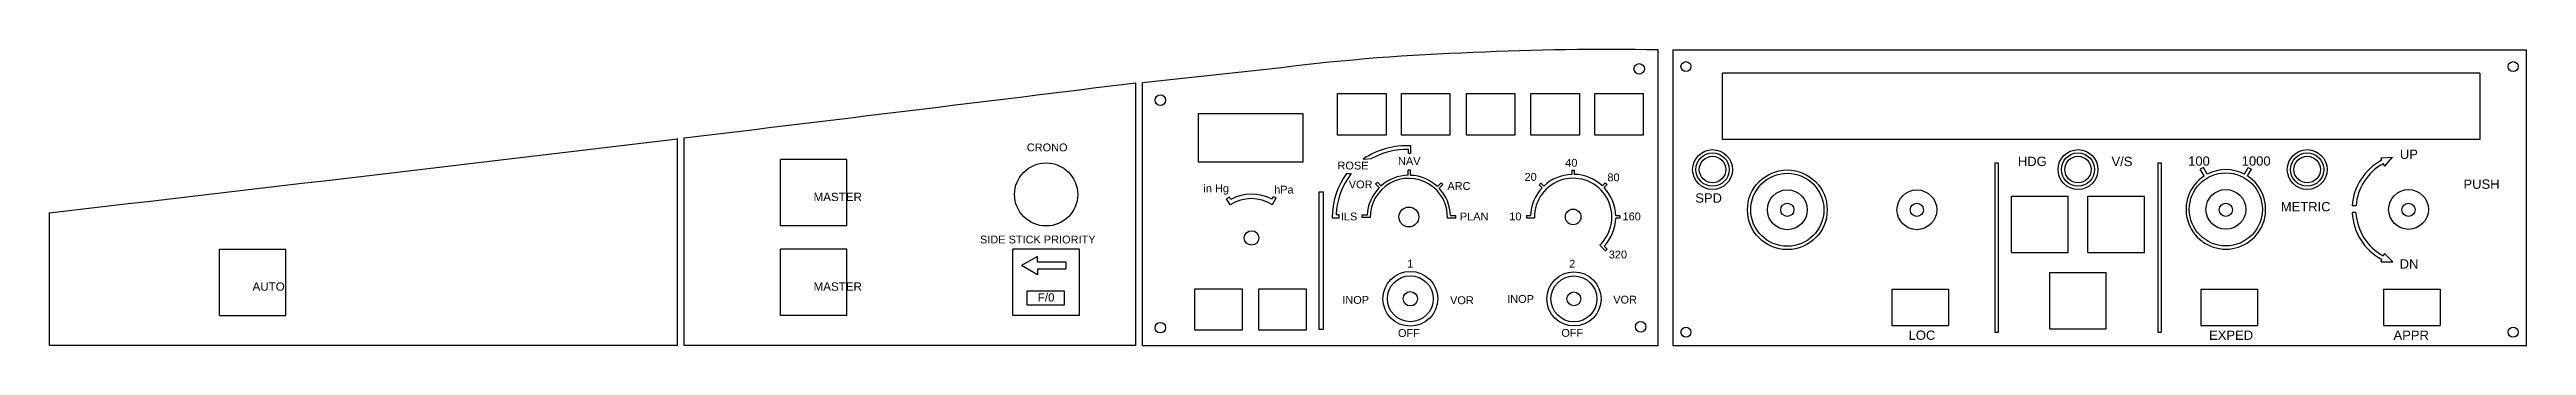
# Model space of a CAD drawing. Extents: x -28 to 311, y -2 to 142.
# Drawn here: x 74.94 to 104.29, y 45.12 to 48.63 of the extents above; entities that cross this region are included whole.
import ezdxf
from ezdxf.enums import TextEntityAlignment as Align

# ---------------------------------------------------------------- set-up
doc = ezdxf.new("R2010")
doc.units = 0
doc.header["$MEASUREMENT"] = 0
doc.layers.get('0').update_dxf_attribs({"linetype": 'CONTINUOUS'})
doc.styles.add('ARIAL', font='arial.ttf', dxfattribs={"height": 3.5})
doc.styles.add('BOBCAD_DEFAULT_FNT', font='ARIAL.TTF', dxfattribs={"height": 2.359074})
doc.styles.add('HELV_FNT', font='ARIAL.TTF', dxfattribs={"height": 2.359074})

msp = doc.modelspace()

# ---------------------------------------------------------------- texts
at = {"color": 1}
for s, height, style, p in [('CRONO', 0.0929, 'HELV_FNT', (86.522, 47.515)), ('ROSE', 0.0929, 'BOBCAD_DEFAULT_FNT', (90.204, 47.3)), ('NAV', 0.0929, 'BOBCAD_DEFAULT_FNT', (90.921, 47.354)), ('40', 0.0929, 'BOBCAD_DEFAULT_FNT', (92.903, 47.333)), ('100', 0.1103, 'BOBCAD_DEFAULT_FNT', (100.285, 47.362)), ('1000', 0.1103, 'BOBCAD_DEFAULT_FNT', (100.92, 47.363)), ('UP', 0.1103, 'BOBCAD_DEFAULT_FNT', (102.794, 47.443)), ('in Hg', 0.0929, 'BOBCAD_DEFAULT_FNT', (88.615, 47.03)), ('hPa', 0.0929, 'BOBCAD_DEFAULT_FNT', (89.453, 47.015)), ('VOR', 0.0929, 'BOBCAD_DEFAULT_FNT', (90.338, 47.076)), ('ARC', 0.0929, 'BOBCAD_DEFAULT_FNT', (91.506, 47.058)), ('20', 0.0929, 'BOBCAD_DEFAULT_FNT', (92.421, 47.165)), ('80', 0.0929, 'BOBCAD_DEFAULT_FNT', (93.403, 47.16)), ('ILS', 0.0929, 'BOBCAD_DEFAULT_FNT', (90.244, 46.696)), ('PLAN', 0.0929, 'BOBCAD_DEFAULT_FNT', (91.654, 46.696)), ('10', 0.0929, 'BOBCAD_DEFAULT_FNT', (92.24, 46.697)), ('160', 0.0929, 'BOBCAD_DEFAULT_FNT', (93.582, 46.697)), ('SIDE STICK PRIORITY', 0.09288, 'HELV_FNT', (85.967, 46.423)), ('1', 0.0929, 'BOBCAD_DEFAULT_FNT', (91.031, 46.136)), ('2', 0.0929, 'ARIAL', (92.949, 46.136)), ('320', 0.0929, 'BOBCAD_DEFAULT_FNT', (93.419, 46.245)), ('DN', 0.1103, 'BOBCAD_DEFAULT_FNT', (102.792, 46.142)), ('INOP', 0.0929, 'BOBCAD_DEFAULT_FNT', (90.261, 45.707)), ('VOR', 0.0929, 'BOBCAD_DEFAULT_FNT', (91.538, 45.703)), ('INOP', 0.0929, 'BOBCAD_DEFAULT_FNT', (92.215, 45.718)), ('VOR', 0.0929, 'BOBCAD_DEFAULT_FNT', (93.472, 45.71)), ('OFF', 0.0929, 'BOBCAD_DEFAULT_FNT', (90.921, 45.314)), ('OFF', 0.0929, 'BOBCAD_DEFAULT_FNT', (92.857, 45.316)), ('LOC', 0.1103, 'BOBCAD_DEFAULT_FNT', (96.972, 45.297)), ('EXPED', 0.1103, 'BOBCAD_DEFAULT_FNT', (100.533, 45.297)), ('APPR', 0.1103, 'BOBCAD_DEFAULT_FNT', (102.719, 45.297))]:
    msp.add_text(s, height=height, dxfattribs=dict(at, style=style)).set_placement(p, align=Align.TOP_LEFT)
at = {"color": 1, "style": 'HELV_FNT'}
msp.add_text('F/0', height=0.0984, dxfattribs=at).set_placement((86.751, 45.69), align=Align.MIDDLE_CENTER)
at = {"color": 5, "attachment_point": 1, "style": 'BOBCAD_DEFAULT_FNT'}
for s, insert, char_height in [('HDG\\p\\pTRK', (98.267, 47.358, 0.039), 0.1103), ('V/S\\p\\pFPA', (99.377, 47.357, 0.039), 0.1103), (' SPD\\p\\p\\p\\pMACH', (94.401, 46.924, 0.039), 0.11029)]:
    msp.add_mtext(s, dxfattribs=dict(at, insert=insert, char_height=char_height))
at = {"color": 1, "attachment_point": 1}
for s, insert, char_height, style in [('PUSH\\p\\p\\p\\p  TO\\p\\p\\p\\pLEVEL\\p\\p\\p\\p OFF', (103.548, 47.088, 0.039), 0.11029, 'BOBCAD_DEFAULT_FNT'), ('MASTER\\p\\p\\p\\pWARN', (83.995, 46.931, 0.039), 0.09843, 'HELV_FNT'), ('METRIC\\p\\p\\p\\p   ALT', (101.383, 46.821, 0.039), 0.11029, 'BOBCAD_DEFAULT_FNT'), ('AUTO\\p\\p\\p\\pLAND', (77.346, 45.868, 0.039), 0.09843, 'HELV_FNT'), ('MASTER\\p\\p\\p\\pCAUT', (83.995, 45.868, 0.039), 0.09843, 'HELV_FNT')]:
    msp.add_mtext(s, dxfattribs=dict(at, insert=insert, char_height=char_height, style=style))

# ---------------------------------------------------------------- linework, layer by layer
at = {"color": 5, "linetype": 'CONTINUOUS'}
for p, q in [((94.004, 45.12), (94.004, 48.624)), ((94.177, 48.624), (94.177, 45.12)), ((94.177, 48.624), (104.295, 48.624)), ((104.295, 45.12), (104.295, 48.624)), ((87.814, 45.12), (87.814, 48.236)), ((89.54, 48.413), (87.893, 48.236)), ((87.893, 45.12), (87.893, 48.236)), ((94.767, 47.561), (94.767, 48.348)), ((103.743, 48.348), (94.767, 48.348)), ((103.743, 48.348), (103.743, 47.561)), ((88.556, 47.869), (89.793, 47.869)), ((88.556, 47.292), (88.556, 47.869)), ((89.793, 47.869), (89.793, 47.292)), ((90.206, 48.108), (90.78, 48.108)), ((90.206, 47.615), (90.206, 48.108)), ((90.78, 48.108), (90.78, 47.615)), ((90.962, 48.108), (91.537, 48.108)), ((90.962, 47.615), (90.962, 48.108)), ((91.537, 48.108), (91.537, 47.615)), ((91.732, 48.108), (92.306, 48.108)), ((91.732, 47.615), (91.732, 48.108)), ((92.306, 48.108), (92.306, 47.615)), ((92.496, 48.108), (93.071, 48.108)), ((92.496, 47.615), (92.496, 48.108)), ((93.071, 48.108), (93.071, 47.615)), ((93.254, 48.108), (93.828, 48.108)), ((93.254, 47.615), (93.254, 48.108)), ((93.828, 48.108), (93.828, 47.615)), ((82.381, 45.12), (82.381, 47.573)), ((82.46, 45.12), (82.46, 47.582)), ((90.78, 47.615), (90.206, 47.615)), ((91.537, 47.615), (90.962, 47.615)), ((92.306, 47.615), (91.732, 47.615)), ((93.071, 47.615), (92.496, 47.615)), ((93.828, 47.615), (93.254, 47.615)), ((103.743, 47.561), (94.767, 47.561)), ((83.602, 46.537), (83.602, 47.325)), ((84.389, 47.325), (83.602, 47.325)), ((84.389, 46.537), (84.389, 47.325)), ((89.793, 47.292), (88.556, 47.292)), ((74.94, 45.12), (74.94, 46.695)), ((98.192, 46.891), (98.862, 46.891)), ((98.192, 46.222), (98.192, 46.891)), ((98.862, 46.222), (98.862, 46.891)), ((99.098, 46.222), (99.098, 46.891)), ((99.098, 46.891), (99.767, 46.891)), ((99.767, 46.222), (99.767, 46.891)), ((84.389, 46.537), (83.602, 46.537)), ((76.953, 45.474), (76.953, 46.262)), ((76.953, 46.262), (77.74, 46.262)), ((76.953, 45.474), (76.953, 46.262)), ((76.953, 46.262), (77.74, 46.262)), ((77.74, 45.474), (77.74, 46.262)), ((77.74, 45.474), (77.74, 46.262)), ((83.602, 45.474), (83.602, 46.262)), ((84.389, 46.262), (83.602, 46.262)), ((84.389, 45.474), (84.389, 46.262)), ((86.358, 45.474), (86.358, 46.262)), ((87.145, 46.262), (86.358, 46.262)), ((87.145, 45.474), (87.145, 46.262)), ((98.192, 46.222), (98.862, 46.222)), ((99.098, 46.222), (99.767, 46.222)), ((98.645, 45.986), (99.314, 45.986)), ((98.645, 45.317), (98.645, 45.986)), ((99.314, 45.317), (99.314, 45.986)), ((88.514, 45.792), (89.076, 45.792)), ((88.514, 45.3), (88.514, 45.792)), ((89.076, 45.792), (89.076, 45.3)), ((89.271, 45.792), (89.834, 45.792)), ((89.271, 45.3), (89.271, 45.792)), ((89.834, 45.792), (89.834, 45.3)), ((96.775, 45.789), (96.775, 45.356)), ((96.775, 45.789), (97.444, 45.789)), ((97.444, 45.789), (97.444, 45.356)), ((100.436, 45.789), (100.436, 45.356)), ((100.436, 45.789), (101.106, 45.789)), ((101.106, 45.789), (101.106, 45.356)), ((102.602, 45.789), (102.602, 45.356)), ((102.602, 45.789), (103.271, 45.789)), ((103.271, 45.789), (103.271, 45.356)), ((76.953, 45.474), (77.74, 45.474)), ((76.953, 45.474), (77.74, 45.474)), ((84.389, 45.474), (83.602, 45.474)), ((87.145, 45.474), (86.358, 45.474)), ((89.076, 45.3), (88.514, 45.3)), ((89.834, 45.3), (89.271, 45.3)), ((96.775, 45.356), (97.444, 45.356)), ((98.645, 45.317), (99.314, 45.317)), ((100.436, 45.356), (101.106, 45.356)), ((102.602, 45.356), (103.271, 45.356)), ((82.381, 45.12), (74.94, 45.12)), ((87.814, 45.12), (82.46, 45.12)), ((87.893, 45.12), (94.004, 45.12)), ((94.177, 45.12), (104.295, 45.12))]:
    msp.add_line(p, q, dxfattribs=at)
at = {"color": 1, "linetype": 'CONTINUOUS'}
for p, q in [((90.51, 47.33), (90.608, 47.337)), ((91.044, 47.401), (91.045, 47.442)), ((91.044, 47.401), (91.073, 47.401)), ((91.073, 47.401), (91.074, 47.487)), ((97.995, 47.285), (97.995, 45.277)), ((97.995, 47.285), (98.035, 47.285)), ((98.035, 47.285), (98.035, 45.277)), ((99.925, 47.285), (99.925, 45.277)), ((99.925, 47.285), (99.964, 47.285)), ((99.964, 47.285), (99.964, 45.277)), ((102.569, 47.345), (102.707, 47.352)), ((102.569, 47.345), (102.577, 47.317)), ((102.615, 47.248), (102.596, 47.276)), ((102.615, 47.248), (102.707, 47.352)), ((90.311, 47.16), (90.367, 47.159)), ((90.699, 46.992), (90.656, 47.036)), ((90.72, 47.011), (90.677, 47.056)), ((91.042, 47.138), (91.042, 47.2)), ((91.07, 47.138), (91.071, 47.2)), ((91.388, 47.004), (91.432, 47.048)), ((91.408, 46.984), (91.452, 47.028)), ((92.594, 47.025), (92.615, 47.045)), ((92.594, 47.025), (92.63, 46.99)), ((92.615, 47.045), (92.65, 47.01)), ((92.981, 47.198), (92.981, 47.149)), ((92.981, 47.198), (93.009, 47.198)), ((93.009, 47.198), (93.009, 47.149)), ((93.378, 47.047), (93.343, 47.012)), ((93.398, 47.027), (93.363, 46.992)), ((93.378, 47.047), (93.398, 47.027)), ((100.466, 47.231), (100.428, 47.209)), ((100.474, 47.13), (100.428, 47.209)), ((100.512, 47.152), (100.466, 47.231)), ((100.952, 47.152), (100.997, 47.231)), ((100.99, 47.13), (101.035, 47.209)), ((100.997, 47.231), (101.035, 47.209)), ((88.923, 46.878), (88.888, 46.859)), ((88.932, 46.786), (88.888, 46.859)), ((88.939, 46.852), (88.923, 46.878)), ((89.425, 46.856), (89.443, 46.888)), ((89.434, 46.79), (89.479, 46.869)), ((89.443, 46.888), (89.479, 46.869)), ((89.987, 46.941), (90.035, 46.941)), ((89.987, 45.308), (89.987, 46.941)), ((90.035, 46.941), (90.035, 45.308)), ((102.274, 46.695), (102.228, 46.695)), ((102.274, 46.776), (102.229, 46.776)), ((90.142, 46.634), (90.224, 46.634)), ((90.188, 46.673), (90.223, 46.673)), ((90.224, 46.634), (90.223, 46.673)), ((90.591, 46.638), (90.494, 46.639)), ((90.557, 46.666), (90.495, 46.667)), ((91.508, 46.632), (91.605, 46.632)), ((91.543, 46.661), (91.605, 46.661)), ((92.443, 46.661), (92.443, 46.632)), ((92.443, 46.661), (92.493, 46.661)), ((92.443, 46.632), (92.538, 46.632)), ((93.551, 46.659), (93.502, 46.659)), ((93.551, 46.63), (93.502, 46.63)), ((93.551, 46.659), (93.551, 46.63)), ((86.647, 46.176), (86.459, 46.067)), ((86.647, 46.106), (86.647, 46.176)), ((86.983, 46.106), (86.647, 46.106)), ((86.983, 46.106), (86.983, 46.027)), ((93.379, 46.243), (93.312, 46.31)), ((93.399, 46.263), (93.364, 46.298)), ((93.379, 46.243), (93.399, 46.263)), ((102.572, 46.113), (102.579, 46.14)), ((102.572, 46.113), (102.711, 46.113)), ((102.614, 46.211), (102.596, 46.183)), ((102.614, 46.211), (102.711, 46.113)), ((86.647, 45.957), (86.459, 46.067)), ((86.647, 46.027), (86.647, 45.957)), ((86.647, 46.027), (86.983, 46.027)), ((86.525, 45.769), (86.965, 45.769)), ((86.525, 45.598), (86.525, 45.769)), ((86.965, 45.598), (86.525, 45.598)), ((86.965, 45.769), (86.965, 45.598)), ((90.035, 45.308), (89.987, 45.308)), ((97.995, 45.277), (98.035, 45.277)), ((99.925, 45.277), (99.964, 45.277))]:
    msp.add_line(p, q, dxfattribs=at)
at = {"color": 7, "linetype": 'CONTINUOUS'}
for centre, radius in [((93.78, 48.4), 0.0625), ((88.104, 48.029), 0.0625), ((91.05, 46.644), 0.118), ((92.997, 46.644), 0.0927), ((89.186, 46.395), 0.0863), ((91.067, 45.674), 0.0849), ((93.006, 45.672), 0.0822), ((88.104, 45.331), 0.0625), ((93.797, 45.341), 0.0625)]:
    msp.add_circle(centre, radius, dxfattribs=at)
at = {"color": 5, "linetype": 'CONTINUOUS'}
for centre, radius in [((94.334, 48.427), 0.0591), ((104.137, 48.427), 0.0591), ((86.751, 46.911), 0.374), ((94.649, 47.206), 0.157), ((98.98, 47.206), 0.157), ((101.696, 47.206), 0.157), ((100.732, 46.734), 0.236), ((102.897, 46.733), 0.236), ((95.535, 46.729), 0.236), ((95.535, 46.729), 0.0787), ((97.07, 46.729), 0.236), ((97.07, 46.729), 0.0787), ((100.732, 46.729), 0.0787), ((102.897, 46.729), 0.0787), ((94.334, 45.277), 0.0591), ((104.137, 45.277), 0.0591)]:
    msp.add_circle(centre, radius, dxfattribs=at)
at = {"color": 1, "linetype": 'CONTINUOUS'}
for centre, radius in [((94.649, 47.206), 0.236), ((94.649, 47.206), 0.197), ((98.98, 47.206), 0.236), ((98.98, 47.206), 0.197), ((101.696, 47.206), 0.236), ((101.696, 47.206), 0.197), ((95.535, 46.729), 0.472), ((95.535, 46.729), 0.433), ((100.732, 46.734), 0.433), ((91.067, 45.674), 0.325), ((91.067, 45.674), 0.272), ((93.006, 45.672), 0.321), ((93.006, 45.672), 0.272)]:
    msp.add_circle(centre, radius, dxfattribs=at)
at = {"color": 5, "linetype": 'CONTINUOUS'}
for centre, radius, start, end in [((92.627, 23.775), 24.831, 91.8753, 97.1434), ((93.374, 15.301), 33.329, 88.9172, 92.6802), ((-112.953, 1670.44), 1634.581, 276.866102, 277.055177), ((-112.953, 1670.44), 1634.581, 276.600689, 276.863322)]:
    msp.add_arc(centre, radius, start, end, dxfattribs=at)
at = {"color": 1, "linetype": 'CONTINUOUS'}
for centre, radius, start, end in [((91.022, 46.583), 0.906, 86.724, 124.3975), ((91.022, 46.583), 0.86, 88.4776, 118.7309), ((102.897, 46.729), 0.669, 118.5807, 175.986), ((102.897, 46.729), 0.624, 118.8751, 175.695), ((91.047, 46.632), 0.906, 144.3759, 179.8977), ((91.047, 46.632), 0.86, 142.2336, 177.2953), ((91.05, 46.644), 0.494, 135.2748, 177.4398), ((91.05, 46.644), 0.458, 358.453, 180.8587), ((91.05, 46.644), 0.556, 132.1752, 135.1147), ((91.05, 46.644), 0.494, 90.9207, 131.9666), ((91.05, 46.644), 0.556, 87.8211, 90.7606), ((91.05, 46.644), 0.494, 46.7142, 87.6124), ((91.05, 46.644), 0.494, 1.8719, 43.4059), ((91.05, 46.644), 0.556, 43.6146, 46.5541), ((92.997, 46.644), 0.505, 136.801, 178.1684), ((92.997, 46.644), 0.459, 313.2279, 181.5433), ((92.997, 46.644), 0.505, 91.8914, 133.564), ((92.997, 46.644), 0.505, 46.7615, 88.6544), ((92.997, 46.644), 0.505, 1.6475, 43.5245), ((100.732, 46.734), 0.472, 123.0912, 56.9088), ((100.732, 46.734), 0.472, 62.2636, 117.7364), ((89.186, 46.395), 0.466, 57.8578, 122.9719), ((89.186, 46.395), 0.519, 62.5288, 118.4202), ((102.897, 46.729), 0.669, 182.935, 241.6126), ((102.897, 46.729), 0.624, 183.1477, 241.1249), ((91.05, 46.644), 0.556, 177.6485, 180.588), ((91.05, 46.644), 0.556, 358.7237, 1.6632), ((92.997, 46.644), 0.505, 316.6445, 358.4105)]:
    msp.add_arc(centre, radius, start, end, dxfattribs=at)

msp.set_redraw_order([(e.dxf.handle, doc.entitydb.next_handle()) for e in msp.query("TEXT MTEXT ATTDEF DIMENSION ARC_DIMENSION")])  # texts and dimensions are drawn at this point

doc.saveas('drawing.dxf')
